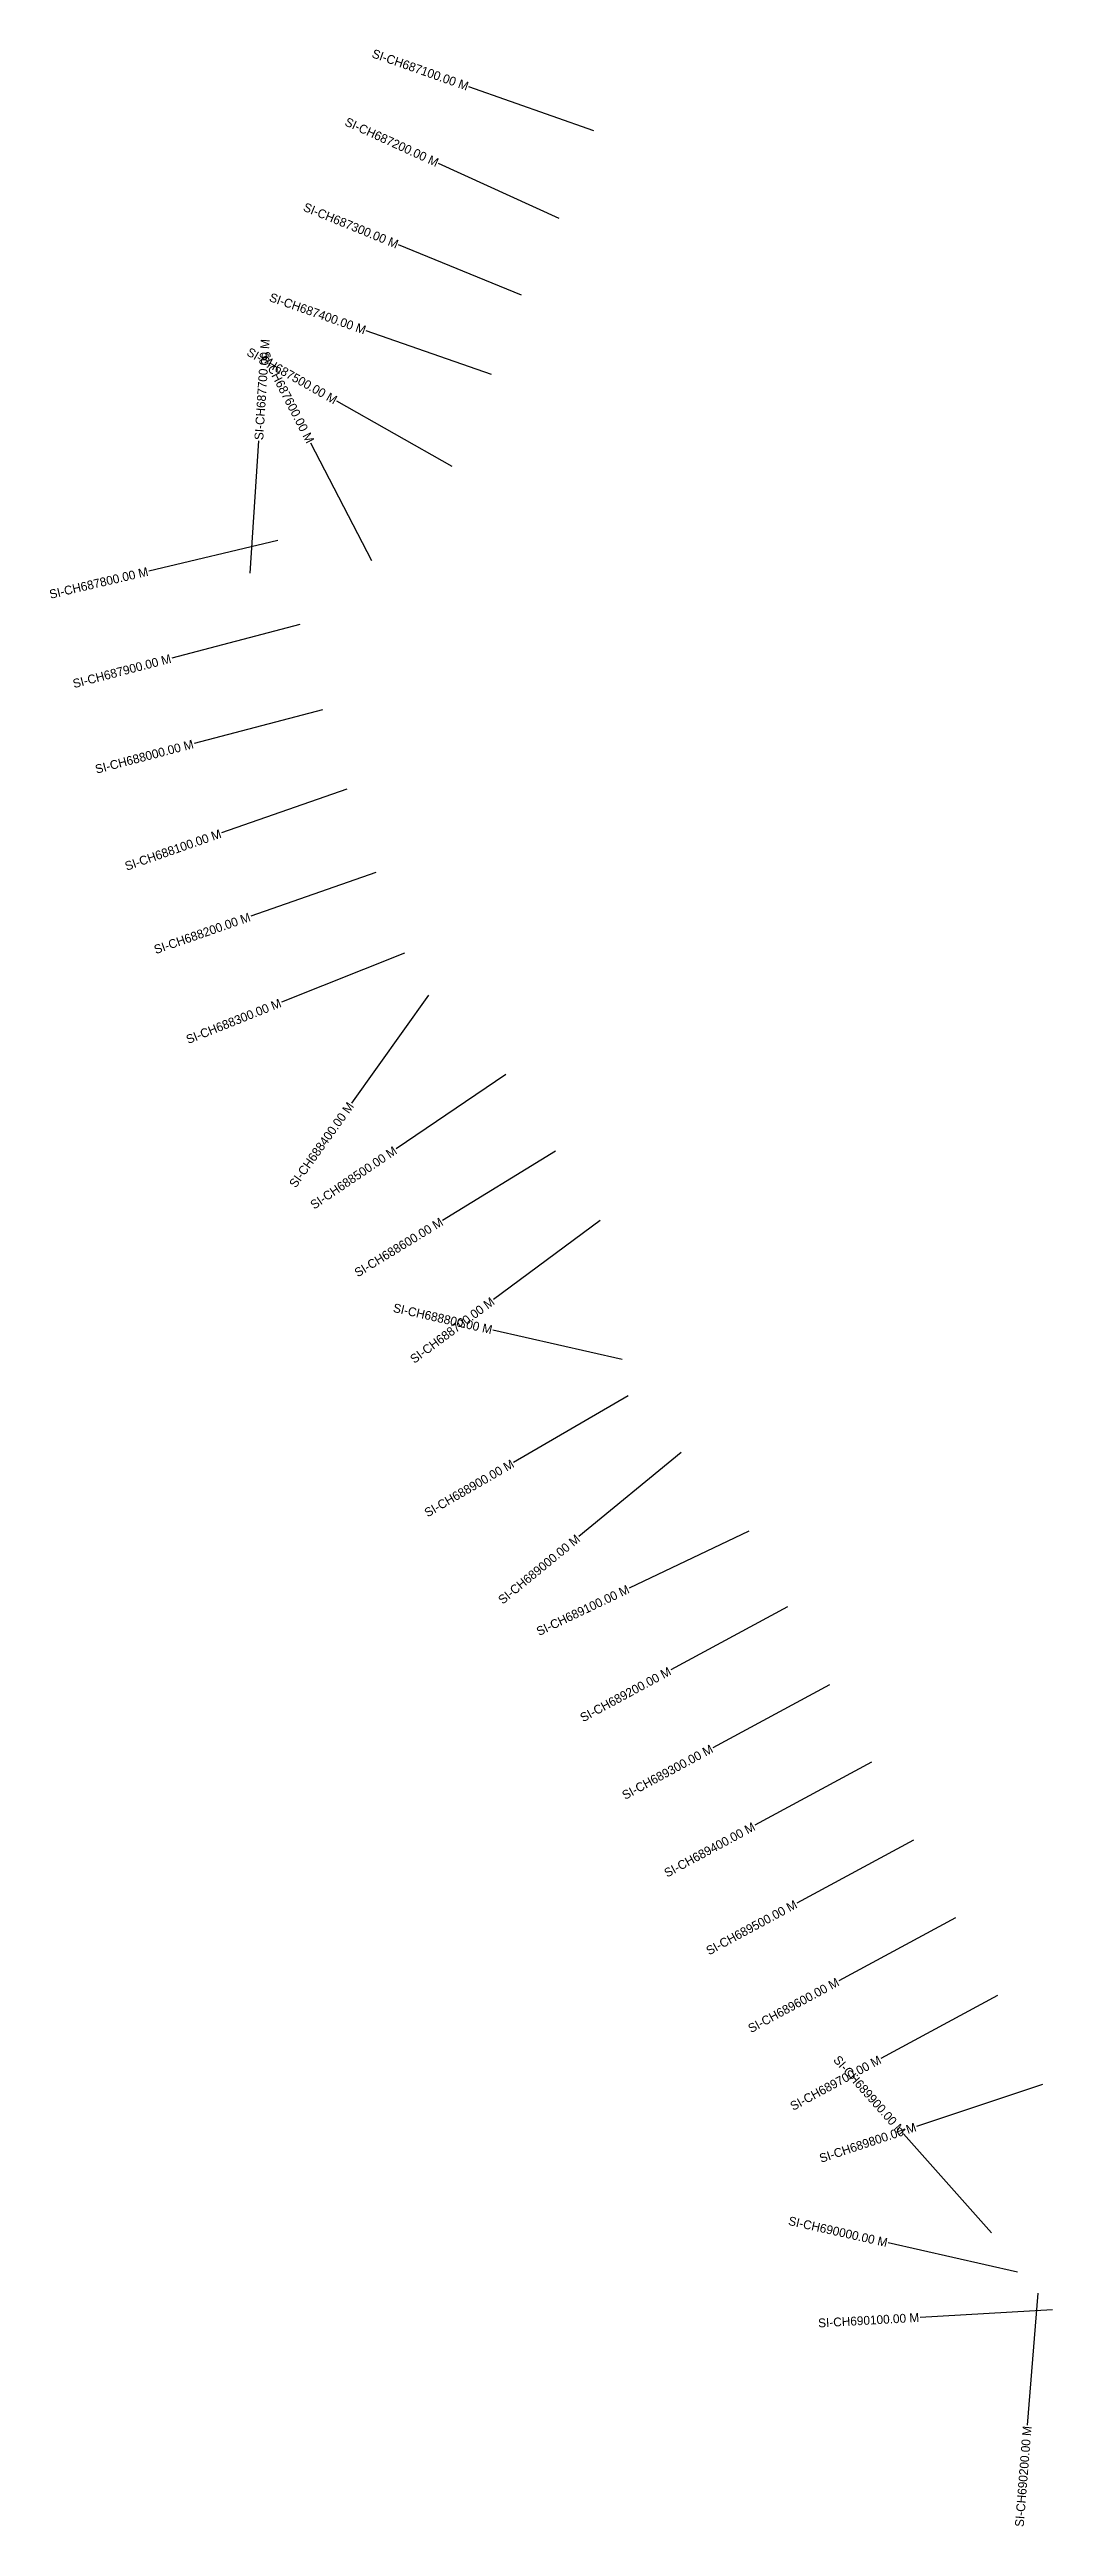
# Model space of a CAD drawing. Header units: metres. Extents: x 339539 to 346804, y 1761940 to 1765899.
# Drawn here: x 339539 to 340673, y 1762402 to 1765206 of the extents above; entities that cross this region are included whole.
import ezdxf
from ezdxf.enums import TextEntityAlignment as Align

# ---------------------------------------------------------------- set-up
doc = ezdxf.new("R2010")
doc.units = ezdxf.units.M
doc.layers.add('CS', color=134, linetype='Continuous')
doc.layers.add('CSMark', color=6, linetype='Continuous')

msp = doc.modelspace()

# ---------------------------------------------------------------- texts
at = {"layer": 'CSMark'}
for s, rotation, p in [('SI-CH687100.00 M', 340.6251, (340012.1, 1765164)), ('SI-CH687200.00 M', 335.4662, (339977.9, 1765077.4)), ('SI-CH687300.00 M', 337.7908, (339932.6, 1764985)), ('SI-CH687400.00 M', 340.6056, (339896, 1764888)), ('SI-CH687500.00 M', 330.525, (339862.8, 1764808.3)), ('SI-CH687600.00 M', 297.2654, (339834, 1764761.3)), ('SI-CH687800.00 M', 13.2995, (339649.9, 1764615.2)), ('SI-CH687900.00 M', 14.71, (339675.8, 1764516.7)), ('SI-CH688000.00 M', 14.71, (339701.2, 1764419.9)), ('SI-CH688100.00 M', 19.2592, (339732.3, 1764318.6)), ('SI-CH688200.00 M', 19.2592, (339765.3, 1764224.2)), ('SI-CH688300.00 M', 21.7532, (339800, 1764127)), ('SI-CH688400.00 M', 54.4133, (339879.6, 1764012.4)), ('SI-CH688500.00 M', 34.1266, (339929.9, 1763960.8)), ('SI-CH688600.00 M', 31.487, (339982.4, 1763879.8)), ('SI-CH688800.00 M', 347.2095, (340039.3, 1763756.4)), ('SI-CH688700.00 M', 36.5917, (340040.2, 1763790.1)), ('SI-CH688900.00 M', 30.1803, (340062.8, 1763605.9)), ('SI-CH689000.00 M', 39.3779, (340136.7, 1763521.7)), ('SI-CH689100.00 M', 25.4939, (340193.6, 1763463.5)), ('SI-CH689200.00 M', 28.3828, (340240.6, 1763370.9)), ('SI-CH689300.00 M', 28.3828, (340288.1, 1763283)), ('SI-CH689400.00 M', 28.3828, (340335.7, 1763195)), ('SI-CH689500.00 M', 28.3828, (340383.2, 1763107)), ('SI-CH689600.00 M', 28.3828, (340430.7, 1763019)), ('SI-CH689700.00 M', 28.3828, (340478.3, 1762931)), ('SI-CH689900.00 M', 311.535, (340504.3, 1762847)), ('SI-CH689800.00 M', 18.4453, (340518.6, 1762854.3)), ('SI-CH690000.00 M', 347.2721, (340486.5, 1762722.9)), ('SI-CH690100.00 M', 3.2141, (340522.5, 1762638.4)), ('SI-CH690200.00 M', 85.4767, (340644.8, 1762515.4))]:
    msp.add_text(s, height=10, rotation=rotation, dxfattribs=at).set_placement(p, align=Align.MIDDLE_RIGHT)
msp.add_text('SI-CH687700.00 M', height=10, rotation=86.2896, dxfattribs=at).set_placement((339775.3, 1764763.8), align=Align.MIDDLE_LEFT)

# ---------------------------------------------------------------- linework, layer by layer
at = {"layer": 'CS'}
for p, q in [((340154.6, 1765113.9), (340013.1, 1765163.7)), ((340115.3, 1765014.7), (339978.8, 1765077)), ((340072.4, 1764927.9), (339933.5, 1764984.6)), ((340038.5, 1764837.8), (339897, 1764887.6)), ((339994.2, 1764734), (339863.7, 1764807.8)), ((339765.6, 1764613.1), (339775.3, 1764762.8)), ((339903.1, 1764627.1), (339834.4, 1764760.4)), ((339796.8, 1764649.9), (339650.8, 1764615.4)), ((339821.9, 1764555), (339676.8, 1764516.9)), ((339847.3, 1764458.3), (339702.2, 1764420.2)), ((339874.8, 1764368.4), (339733.2, 1764319)), ((339907.8, 1764274), (339766.2, 1764224.6)), ((339940.3, 1764182.9), (339801, 1764127.3)), ((339967.5, 1764135.2), (339880.2, 1764013.2)), ((340054.9, 1764045.5), (339930.7, 1763961.3)), ((340111.1, 1763958.7), (339983.2, 1763880.3)), ((340161.4, 1763880.2), (340041, 1763790.7)), ((340186.5, 1763723), (340040.3, 1763756.2)), ((340193.4, 1763681.8), (340063.7, 1763606.4)), ((340253.4, 1763617.5), (340137.5, 1763522.3)), ((340329.9, 1763528.5), (340194.5, 1763463.9)), ((340373.4, 1763442.7), (340241.5, 1763371.4)), ((340421, 1763354.7), (340289, 1763283.4)), ((340468.5, 1763266.8), (340336.5, 1763195.5)), ((340516, 1763178.8), (340384.1, 1763107.5)), ((340563.6, 1763090.8), (340431.6, 1763019.5)), ((340611.1, 1763002.8), (340479.1, 1762931.5)), ((340661.9, 1762902), (340519.6, 1762854.6)), ((340604.4, 1762734), (340504.9, 1762846.2)), ((340633.8, 1762689.6), (340487.5, 1762722.7)), ((340656.7, 1762666), (340644.9, 1762516.4)), ((340673.3, 1762646.8), (340523.5, 1762638.4))]:
    msp.add_line(p, q, dxfattribs=at)

msp.set_redraw_order([(e.dxf.handle, doc.entitydb.next_handle()) for e in msp.query("TEXT MTEXT ATTDEF DIMENSION ARC_DIMENSION")])  # texts and dimensions are drawn at this point

doc.saveas('drawing.dxf')
